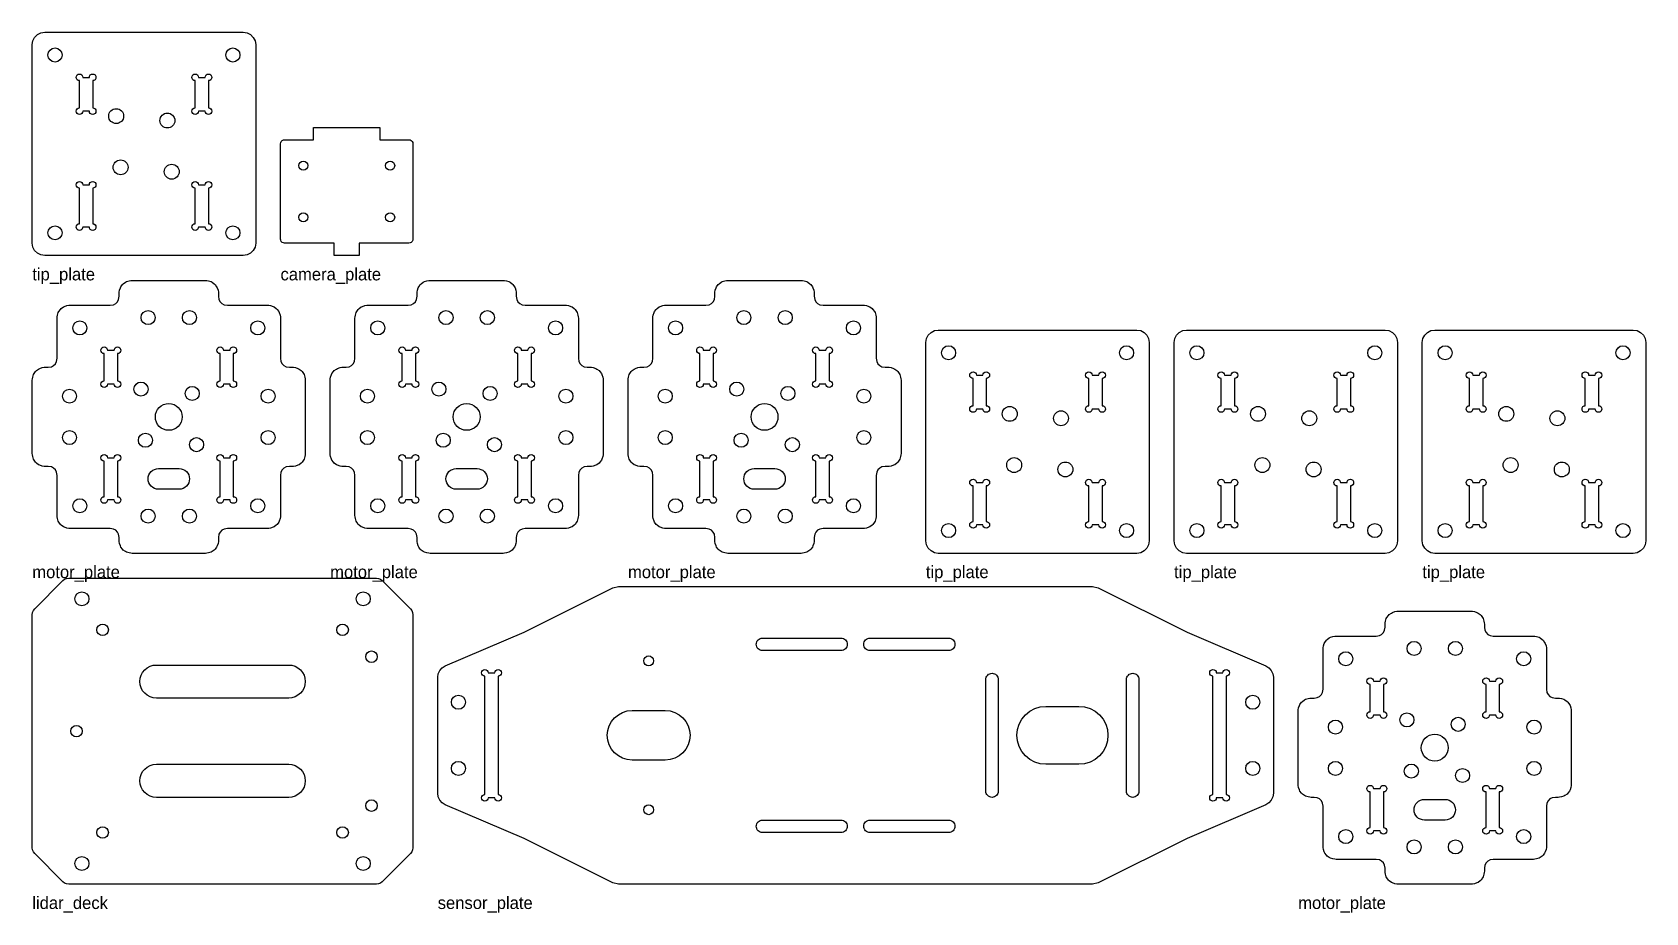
# Model space of a CAD drawing. Header units: millimetres. Extents: x 0 to 390, y -7 to 206.
import ezdxf

# ---------------------------------------------------------------- set-up
doc = ezdxf.new("R2010")
doc.units = ezdxf.units.MM
for name, color, linetype in [('CUT_INNER', 5, 'Continuous'), ('CUT_OUTER', 1, 'Continuous'), ('NOTES', 7, 'Continuous')]:
    doc.layers.add(name, color=color, linetype=linetype)

msp = doc.modelspace()

# ---------------------------------------------------------------- texts
at = {"layer": 'NOTES'}
for s, p in [('tip_plate', (0, 146)), ('camera_plate', (60, 146)), ('motor_plate', (0, 74)), ('motor_plate', (72, 74)), ('motor_plate', (144, 74)), ('tip_plate', (216, 74)), ('tip_plate', (276, 74)), ('tip_plate', (336, 74)), ('lidar_deck', (0, -6)), ('sensor_plate', (98, -6)), ('motor_plate', (306, -6))]:
    msp.add_text(s, height=3, dxfattribs=at).set_placement(p)

# ---------------------------------------------------------------- linework, layer by layer
at = {"layer": 'CUT_INNER'}
for points in [[(11.97, 186.33), (11.71, 186.16), (11.4, 186.1), (11.09, 186.16), (10.83, 186.33), (10.66, 186.59), (10.6, 186.9), (10.66, 187.21), (10.83, 187.47), (11.09, 187.64), (11.4, 187.7), (11.4, 194.3), (11.09, 194.36), (10.83, 194.53), (10.66, 194.79), (10.6, 195.1), (10.66, 195.41), (10.83, 195.67), (11.09, 195.84), (11.4, 195.9), (11.71, 195.84), (11.97, 195.67), (12.14, 195.41), (12.2, 195.1), (13.8, 195.1), (13.86, 195.41), (14.03, 195.67), (14.29, 195.84), (14.6, 195.9), (14.91, 195.84), (15.17, 195.67), (15.34, 195.41), (15.4, 195.1), (15.34, 194.79), (15.17, 194.53), (14.91, 194.36), (14.6, 194.3), (14.6, 187.7), (14.91, 187.64), (15.17, 187.47), (15.34, 187.21), (15.4, 186.9), (15.34, 186.59), (15.17, 186.33), (14.91, 186.16), (14.6, 186.1), (14.29, 186.16), (14.03, 186.33), (13.86, 186.59), (13.8, 186.9), (12.2, 186.9), (12.14, 186.59)], [(39.97, 186.33), (39.71, 186.16), (39.4, 186.1), (39.09, 186.16), (38.83, 186.33), (38.66, 186.59), (38.6, 186.9), (38.66, 187.21), (38.83, 187.47), (39.09, 187.64), (39.4, 187.7), (39.4, 194.3), (39.09, 194.36), (38.83, 194.53), (38.66, 194.79), (38.6, 195.1), (38.66, 195.41), (38.83, 195.67), (39.09, 195.84), (39.4, 195.9), (39.71, 195.84), (39.97, 195.67), (40.14, 195.41), (40.2, 195.1), (41.8, 195.1), (41.86, 195.41), (42.03, 195.67), (42.29, 195.84), (42.6, 195.9), (42.91, 195.84), (43.17, 195.67), (43.34, 195.41), (43.4, 195.1), (43.34, 194.79), (43.17, 194.53), (42.91, 194.36), (42.6, 194.3), (42.6, 187.7), (42.91, 187.64), (43.17, 187.47), (43.34, 187.21), (43.4, 186.9), (43.34, 186.59), (43.17, 186.33), (42.91, 186.16), (42.6, 186.1), (42.29, 186.16), (42.03, 186.33), (41.86, 186.59), (41.8, 186.9), (40.2, 186.9), (40.14, 186.59)], [(11.97, 158.33), (11.71, 158.16), (11.4, 158.1), (11.09, 158.16), (10.83, 158.33), (10.66, 158.59), (10.6, 158.9), (10.66, 159.21), (10.83, 159.47), (11.09, 159.64), (11.4, 159.7), (11.4, 168.3), (11.09, 168.36), (10.83, 168.53), (10.66, 168.79), (10.6, 169.1), (10.66, 169.41), (10.83, 169.67), (11.09, 169.84), (11.4, 169.9), (11.71, 169.84), (11.97, 169.67), (12.14, 169.41), (12.2, 169.1), (13.8, 169.1), (13.86, 169.41), (14.03, 169.67), (14.29, 169.84), (14.6, 169.9), (14.91, 169.84), (15.17, 169.67), (15.34, 169.41), (15.4, 169.1), (15.34, 168.79), (15.17, 168.53), (14.91, 168.36), (14.6, 168.3), (14.6, 159.7), (14.91, 159.64), (15.17, 159.47), (15.34, 159.21), (15.4, 158.9), (15.34, 158.59), (15.17, 158.33), (14.91, 158.16), (14.6, 158.1), (14.29, 158.16), (14.03, 158.33), (13.86, 158.59), (13.8, 158.9), (12.2, 158.9), (12.14, 158.59)], [(39.97, 158.33), (39.71, 158.16), (39.4, 158.1), (39.09, 158.16), (38.83, 158.33), (38.66, 158.59), (38.6, 158.9), (38.66, 159.21), (38.83, 159.47), (39.09, 159.64), (39.4, 159.7), (39.4, 168.3), (39.09, 168.36), (38.83, 168.53), (38.66, 168.79), (38.6, 169.1), (38.66, 169.41), (38.83, 169.67), (39.09, 169.84), (39.4, 169.9), (39.71, 169.84), (39.97, 169.67), (40.14, 169.41), (40.2, 169.1), (41.8, 169.1), (41.86, 169.41), (42.03, 169.67), (42.29, 169.84), (42.6, 169.9), (42.91, 169.84), (43.17, 169.67), (43.34, 169.41), (43.4, 169.1), (43.34, 168.79), (43.17, 168.53), (42.91, 168.36), (42.6, 168.3), (42.6, 159.7), (42.91, 159.64), (43.17, 159.47), (43.34, 159.21), (43.4, 158.9), (43.34, 158.59), (43.17, 158.33), (42.91, 158.16), (42.6, 158.1), (42.29, 158.16), (42.03, 158.33), (41.86, 158.59), (41.8, 158.9), (40.2, 158.9), (40.14, 158.59)], [(17.97, 120.33), (17.71, 120.16), (17.4, 120.1), (17.09, 120.16), (16.83, 120.33), (16.66, 120.59), (16.6, 120.9), (16.66, 121.21), (16.83, 121.47), (17.09, 121.64), (17.4, 121.7), (17.4, 128.3), (17.09, 128.36), (16.83, 128.53), (16.66, 128.79), (16.6, 129.1), (16.66, 129.41), (16.83, 129.67), (17.09, 129.84), (17.4, 129.9), (17.71, 129.84), (17.97, 129.67), (18.14, 129.41), (18.2, 129.1), (19.8, 129.1), (19.86, 129.41), (20.03, 129.67), (20.29, 129.84), (20.6, 129.9), (20.91, 129.84), (21.17, 129.67), (21.34, 129.41), (21.4, 129.1), (21.34, 128.79), (21.17, 128.53), (20.91, 128.36), (20.6, 128.3), (20.6, 121.7), (20.91, 121.64), (21.17, 121.47), (21.34, 121.21), (21.4, 120.9), (21.34, 120.59), (21.17, 120.33), (20.91, 120.16), (20.6, 120.1), (20.29, 120.16), (20.03, 120.33), (19.86, 120.59), (19.8, 120.9), (18.2, 120.9), (18.14, 120.59)], [(45.97, 120.33), (45.71, 120.16), (45.4, 120.1), (45.09, 120.16), (44.83, 120.33), (44.66, 120.59), (44.6, 120.9), (44.66, 121.21), (44.83, 121.47), (45.09, 121.64), (45.4, 121.7), (45.4, 128.3), (45.09, 128.36), (44.83, 128.53), (44.66, 128.79), (44.6, 129.1), (44.66, 129.41), (44.83, 129.67), (45.09, 129.84), (45.4, 129.9), (45.71, 129.84), (45.97, 129.67), (46.14, 129.41), (46.2, 129.1), (47.8, 129.1), (47.86, 129.41), (48.03, 129.67), (48.29, 129.84), (48.6, 129.9), (48.91, 129.84), (49.17, 129.67), (49.34, 129.41), (49.4, 129.1), (49.34, 128.79), (49.17, 128.53), (48.91, 128.36), (48.6, 128.3), (48.6, 121.7), (48.91, 121.64), (49.17, 121.47), (49.34, 121.21), (49.4, 120.9), (49.34, 120.59), (49.17, 120.33), (48.91, 120.16), (48.6, 120.1), (48.29, 120.16), (48.03, 120.33), (47.86, 120.59), (47.8, 120.9), (46.2, 120.9), (46.14, 120.59)], [(89.97, 120.33), (89.71, 120.16), (89.4, 120.1), (89.09, 120.16), (88.83, 120.33), (88.66, 120.59), (88.6, 120.9), (88.66, 121.21), (88.83, 121.47), (89.09, 121.64), (89.4, 121.7), (89.4, 128.3), (89.09, 128.36), (88.83, 128.53), (88.66, 128.79), (88.6, 129.1), (88.66, 129.41), (88.83, 129.67), (89.09, 129.84), (89.4, 129.9), (89.71, 129.84), (89.97, 129.67), (90.14, 129.41), (90.2, 129.1), (91.8, 129.1), (91.86, 129.41), (92.03, 129.67), (92.29, 129.84), (92.6, 129.9), (92.91, 129.84), (93.17, 129.67), (93.34, 129.41), (93.4, 129.1), (93.34, 128.79), (93.17, 128.53), (92.91, 128.36), (92.6, 128.3), (92.6, 121.7), (92.91, 121.64), (93.17, 121.47), (93.34, 121.21), (93.4, 120.9), (93.34, 120.59), (93.17, 120.33), (92.91, 120.16), (92.6, 120.1), (92.29, 120.16), (92.03, 120.33), (91.86, 120.59), (91.8, 120.9), (90.2, 120.9), (90.14, 120.59)], [(117.97, 120.33), (117.71, 120.16), (117.4, 120.1), (117.09, 120.16), (116.83, 120.33), (116.66, 120.59), (116.6, 120.9), (116.66, 121.21), (116.83, 121.47), (117.09, 121.64), (117.4, 121.7), (117.4, 128.3), (117.09, 128.36), (116.83, 128.53), (116.66, 128.79), (116.6, 129.1), (116.66, 129.41), (116.83, 129.67), (117.09, 129.84), (117.4, 129.9), (117.71, 129.84), (117.97, 129.67), (118.14, 129.41), (118.2, 129.1), (119.8, 129.1), (119.86, 129.41), (120.03, 129.67), (120.29, 129.84), (120.6, 129.9), (120.91, 129.84), (121.17, 129.67), (121.34, 129.41), (121.4, 129.1), (121.34, 128.79), (121.17, 128.53), (120.91, 128.36), (120.6, 128.3), (120.6, 121.7), (120.91, 121.64), (121.17, 121.47), (121.34, 121.21), (121.4, 120.9), (121.34, 120.59), (121.17, 120.33), (120.91, 120.16), (120.6, 120.1), (120.29, 120.16), (120.03, 120.33), (119.86, 120.59), (119.8, 120.9), (118.2, 120.9), (118.14, 120.59)], [(161.97, 120.33), (161.71, 120.16), (161.4, 120.1), (161.09, 120.16), (160.83, 120.33), (160.66, 120.59), (160.6, 120.9), (160.66, 121.21), (160.83, 121.47), (161.09, 121.64), (161.4, 121.7), (161.4, 128.3), (161.09, 128.36), (160.83, 128.53), (160.66, 128.79), (160.6, 129.1), (160.66, 129.41), (160.83, 129.67), (161.09, 129.84), (161.4, 129.9), (161.71, 129.84), (161.97, 129.67), (162.14, 129.41), (162.2, 129.1), (163.8, 129.1), (163.86, 129.41), (164.03, 129.67), (164.29, 129.84), (164.6, 129.9), (164.91, 129.84), (165.17, 129.67), (165.34, 129.41), (165.4, 129.1), (165.34, 128.79), (165.17, 128.53), (164.91, 128.36), (164.6, 128.3), (164.6, 121.7), (164.91, 121.64), (165.17, 121.47), (165.34, 121.21), (165.4, 120.9), (165.34, 120.59), (165.17, 120.33), (164.91, 120.16), (164.6, 120.1), (164.29, 120.16), (164.03, 120.33), (163.86, 120.59), (163.8, 120.9), (162.2, 120.9), (162.14, 120.59)], [(189.97, 120.33), (189.71, 120.16), (189.4, 120.1), (189.09, 120.16), (188.83, 120.33), (188.66, 120.59), (188.6, 120.9), (188.66, 121.21), (188.83, 121.47), (189.09, 121.64), (189.4, 121.7), (189.4, 128.3), (189.09, 128.36), (188.83, 128.53), (188.66, 128.79), (188.6, 129.1), (188.66, 129.41), (188.83, 129.67), (189.09, 129.84), (189.4, 129.9), (189.71, 129.84), (189.97, 129.67), (190.14, 129.41), (190.2, 129.1), (191.8, 129.1), (191.86, 129.41), (192.03, 129.67), (192.29, 129.84), (192.6, 129.9), (192.91, 129.84), (193.17, 129.67), (193.34, 129.41), (193.4, 129.1), (193.34, 128.79), (193.17, 128.53), (192.91, 128.36), (192.6, 128.3), (192.6, 121.7), (192.91, 121.64), (193.17, 121.47), (193.34, 121.21), (193.4, 120.9), (193.34, 120.59), (193.17, 120.33), (192.91, 120.16), (192.6, 120.1), (192.29, 120.16), (192.03, 120.33), (191.86, 120.59), (191.8, 120.9), (190.2, 120.9), (190.14, 120.59)], [(227.97, 114.33), (227.71, 114.16), (227.4, 114.1), (227.09, 114.16), (226.83, 114.33), (226.66, 114.59), (226.6, 114.9), (226.66, 115.21), (226.83, 115.47), (227.09, 115.64), (227.4, 115.7), (227.4, 122.3), (227.09, 122.36), (226.83, 122.53), (226.66, 122.79), (226.6, 123.1), (226.66, 123.41), (226.83, 123.67), (227.09, 123.84), (227.4, 123.9), (227.71, 123.84), (227.97, 123.67), (228.14, 123.41), (228.2, 123.1), (229.8, 123.1), (229.86, 123.41), (230.03, 123.67), (230.29, 123.84), (230.6, 123.9), (230.91, 123.84), (231.17, 123.67), (231.34, 123.41), (231.4, 123.1), (231.34, 122.79), (231.17, 122.53), (230.91, 122.36), (230.6, 122.3), (230.6, 115.7), (230.91, 115.64), (231.17, 115.47), (231.34, 115.21), (231.4, 114.9), (231.34, 114.59), (231.17, 114.33), (230.91, 114.16), (230.6, 114.1), (230.29, 114.16), (230.03, 114.33), (229.86, 114.59), (229.8, 114.9), (228.2, 114.9), (228.14, 114.59)], [(255.97, 114.33), (255.71, 114.16), (255.4, 114.1), (255.09, 114.16), (254.83, 114.33), (254.66, 114.59), (254.6, 114.9), (254.66, 115.21), (254.83, 115.47), (255.09, 115.64), (255.4, 115.7), (255.4, 122.3), (255.09, 122.36), (254.83, 122.53), (254.66, 122.79), (254.6, 123.1), (254.66, 123.41), (254.83, 123.67), (255.09, 123.84), (255.4, 123.9), (255.71, 123.84), (255.97, 123.67), (256.14, 123.41), (256.2, 123.1), (257.8, 123.1), (257.86, 123.41), (258.03, 123.67), (258.29, 123.84), (258.6, 123.9), (258.91, 123.84), (259.17, 123.67), (259.34, 123.41), (259.4, 123.1), (259.34, 122.79), (259.17, 122.53), (258.91, 122.36), (258.6, 122.3), (258.6, 115.7), (258.91, 115.64), (259.17, 115.47), (259.34, 115.21), (259.4, 114.9), (259.34, 114.59), (259.17, 114.33), (258.91, 114.16), (258.6, 114.1), (258.29, 114.16), (258.03, 114.33), (257.86, 114.59), (257.8, 114.9), (256.2, 114.9), (256.14, 114.59)], [(287.97, 114.33), (287.71, 114.16), (287.4, 114.1), (287.09, 114.16), (286.83, 114.33), (286.66, 114.59), (286.6, 114.9), (286.66, 115.21), (286.83, 115.47), (287.09, 115.64), (287.4, 115.7), (287.4, 122.3), (287.09, 122.36), (286.83, 122.53), (286.66, 122.79), (286.6, 123.1), (286.66, 123.41), (286.83, 123.67), (287.09, 123.84), (287.4, 123.9), (287.71, 123.84), (287.97, 123.67), (288.14, 123.41), (288.2, 123.1), (289.8, 123.1), (289.86, 123.41), (290.03, 123.67), (290.29, 123.84), (290.6, 123.9), (290.91, 123.84), (291.17, 123.67), (291.34, 123.41), (291.4, 123.1), (291.34, 122.79), (291.17, 122.53), (290.91, 122.36), (290.6, 122.3), (290.6, 115.7), (290.91, 115.64), (291.17, 115.47), (291.34, 115.21), (291.4, 114.9), (291.34, 114.59), (291.17, 114.33), (290.91, 114.16), (290.6, 114.1), (290.29, 114.16), (290.03, 114.33), (289.86, 114.59), (289.8, 114.9), (288.2, 114.9), (288.14, 114.59)], [(315.97, 114.33), (315.71, 114.16), (315.4, 114.1), (315.09, 114.16), (314.83, 114.33), (314.66, 114.59), (314.6, 114.9), (314.66, 115.21), (314.83, 115.47), (315.09, 115.64), (315.4, 115.7), (315.4, 122.3), (315.09, 122.36), (314.83, 122.53), (314.66, 122.79), (314.6, 123.1), (314.66, 123.41), (314.83, 123.67), (315.09, 123.84), (315.4, 123.9), (315.71, 123.84), (315.97, 123.67), (316.14, 123.41), (316.2, 123.1), (317.8, 123.1), (317.86, 123.41), (318.03, 123.67), (318.29, 123.84), (318.6, 123.9), (318.91, 123.84), (319.17, 123.67), (319.34, 123.41), (319.4, 123.1), (319.34, 122.79), (319.17, 122.53), (318.91, 122.36), (318.6, 122.3), (318.6, 115.7), (318.91, 115.64), (319.17, 115.47), (319.34, 115.21), (319.4, 114.9), (319.34, 114.59), (319.17, 114.33), (318.91, 114.16), (318.6, 114.1), (318.29, 114.16), (318.03, 114.33), (317.86, 114.59), (317.8, 114.9), (316.2, 114.9), (316.14, 114.59)], [(347.97, 114.33), (347.71, 114.16), (347.4, 114.1), (347.09, 114.16), (346.83, 114.33), (346.66, 114.59), (346.6, 114.9), (346.66, 115.21), (346.83, 115.47), (347.09, 115.64), (347.4, 115.7), (347.4, 122.3), (347.09, 122.36), (346.83, 122.53), (346.66, 122.79), (346.6, 123.1), (346.66, 123.41), (346.83, 123.67), (347.09, 123.84), (347.4, 123.9), (347.71, 123.84), (347.97, 123.67), (348.14, 123.41), (348.2, 123.1), (349.8, 123.1), (349.86, 123.41), (350.03, 123.67), (350.29, 123.84), (350.6, 123.9), (350.91, 123.84), (351.17, 123.67), (351.34, 123.41), (351.4, 123.1), (351.34, 122.79), (351.17, 122.53), (350.91, 122.36), (350.6, 122.3), (350.6, 115.7), (350.91, 115.64), (351.17, 115.47), (351.34, 115.21), (351.4, 114.9), (351.34, 114.59), (351.17, 114.33), (350.91, 114.16), (350.6, 114.1), (350.29, 114.16), (350.03, 114.33), (349.86, 114.59), (349.8, 114.9), (348.2, 114.9), (348.14, 114.59)], [(375.97, 114.33), (375.71, 114.16), (375.4, 114.1), (375.09, 114.16), (374.83, 114.33), (374.66, 114.59), (374.6, 114.9), (374.66, 115.21), (374.83, 115.47), (375.09, 115.64), (375.4, 115.7), (375.4, 122.3), (375.09, 122.36), (374.83, 122.53), (374.66, 122.79), (374.6, 123.1), (374.66, 123.41), (374.83, 123.67), (375.09, 123.84), (375.4, 123.9), (375.71, 123.84), (375.97, 123.67), (376.14, 123.41), (376.2, 123.1), (377.8, 123.1), (377.86, 123.41), (378.03, 123.67), (378.29, 123.84), (378.6, 123.9), (378.91, 123.84), (379.17, 123.67), (379.34, 123.41), (379.4, 123.1), (379.34, 122.79), (379.17, 122.53), (378.91, 122.36), (378.6, 122.3), (378.6, 115.7), (378.91, 115.64), (379.17, 115.47), (379.34, 115.21), (379.4, 114.9), (379.34, 114.59), (379.17, 114.33), (378.91, 114.16), (378.6, 114.1), (378.29, 114.16), (378.03, 114.33), (377.86, 114.59), (377.8, 114.9), (376.2, 114.9), (376.14, 114.59)], [(17.97, 92.33), (17.71, 92.16), (17.4, 92.1), (17.09, 92.16), (16.83, 92.33), (16.66, 92.59), (16.6, 92.9), (16.66, 93.21), (16.83, 93.47), (17.09, 93.64), (17.4, 93.7), (17.4, 102.3), (17.09, 102.36), (16.83, 102.53), (16.66, 102.79), (16.6, 103.1), (16.66, 103.41), (16.83, 103.67), (17.09, 103.84), (17.4, 103.9), (17.71, 103.84), (17.97, 103.67), (18.14, 103.41), (18.2, 103.1), (19.8, 103.1), (19.86, 103.41), (20.03, 103.67), (20.29, 103.84), (20.6, 103.9), (20.91, 103.84), (21.17, 103.67), (21.34, 103.41), (21.4, 103.1), (21.34, 102.79), (21.17, 102.53), (20.91, 102.36), (20.6, 102.3), (20.6, 93.7), (20.91, 93.64), (21.17, 93.47), (21.34, 93.21), (21.4, 92.9), (21.34, 92.59), (21.17, 92.33), (20.91, 92.16), (20.6, 92.1), (20.29, 92.16), (20.03, 92.33), (19.86, 92.59), (19.8, 92.9), (18.2, 92.9), (18.14, 92.59)], [(45.97, 92.33), (45.71, 92.16), (45.4, 92.1), (45.09, 92.16), (44.83, 92.33), (44.66, 92.59), (44.6, 92.9), (44.66, 93.21), (44.83, 93.47), (45.09, 93.64), (45.4, 93.7), (45.4, 102.3), (45.09, 102.36), (44.83, 102.53), (44.66, 102.79), (44.6, 103.1), (44.66, 103.41), (44.83, 103.67), (45.09, 103.84), (45.4, 103.9), (45.71, 103.84), (45.97, 103.67), (46.14, 103.41), (46.2, 103.1), (47.8, 103.1), (47.86, 103.41), (48.03, 103.67), (48.29, 103.84), (48.6, 103.9), (48.91, 103.84), (49.17, 103.67), (49.34, 103.41), (49.4, 103.1), (49.34, 102.79), (49.17, 102.53), (48.91, 102.36), (48.6, 102.3), (48.6, 93.7), (48.91, 93.64), (49.17, 93.47), (49.34, 93.21), (49.4, 92.9), (49.34, 92.59), (49.17, 92.33), (48.91, 92.16), (48.6, 92.1), (48.29, 92.16), (48.03, 92.33), (47.86, 92.59), (47.8, 92.9), (46.2, 92.9), (46.14, 92.59)], [(89.97, 92.33), (89.71, 92.16), (89.4, 92.1), (89.09, 92.16), (88.83, 92.33), (88.66, 92.59), (88.6, 92.9), (88.66, 93.21), (88.83, 93.47), (89.09, 93.64), (89.4, 93.7), (89.4, 102.3), (89.09, 102.36), (88.83, 102.53), (88.66, 102.79), (88.6, 103.1), (88.66, 103.41), (88.83, 103.67), (89.09, 103.84), (89.4, 103.9), (89.71, 103.84), (89.97, 103.67), (90.14, 103.41), (90.2, 103.1), (91.8, 103.1), (91.86, 103.41), (92.03, 103.67), (92.29, 103.84), (92.6, 103.9), (92.91, 103.84), (93.17, 103.67), (93.34, 103.41), (93.4, 103.1), (93.34, 102.79), (93.17, 102.53), (92.91, 102.36), (92.6, 102.3), (92.6, 93.7), (92.91, 93.64), (93.17, 93.47), (93.34, 93.21), (93.4, 92.9), (93.34, 92.59), (93.17, 92.33), (92.91, 92.16), (92.6, 92.1), (92.29, 92.16), (92.03, 92.33), (91.86, 92.59), (91.8, 92.9), (90.2, 92.9), (90.14, 92.59)], [(117.97, 92.33), (117.71, 92.16), (117.4, 92.1), (117.09, 92.16), (116.83, 92.33), (116.66, 92.59), (116.6, 92.9), (116.66, 93.21), (116.83, 93.47), (117.09, 93.64), (117.4, 93.7), (117.4, 102.3), (117.09, 102.36), (116.83, 102.53), (116.66, 102.79), (116.6, 103.1), (116.66, 103.41), (116.83, 103.67), (117.09, 103.84), (117.4, 103.9), (117.71, 103.84), (117.97, 103.67), (118.14, 103.41), (118.2, 103.1), (119.8, 103.1), (119.86, 103.41), (120.03, 103.67), (120.29, 103.84), (120.6, 103.9), (120.91, 103.84), (121.17, 103.67), (121.34, 103.41), (121.4, 103.1), (121.34, 102.79), (121.17, 102.53), (120.91, 102.36), (120.6, 102.3), (120.6, 93.7), (120.91, 93.64), (121.17, 93.47), (121.34, 93.21), (121.4, 92.9), (121.34, 92.59), (121.17, 92.33), (120.91, 92.16), (120.6, 92.1), (120.29, 92.16), (120.03, 92.33), (119.86, 92.59), (119.8, 92.9), (118.2, 92.9), (118.14, 92.59)], [(161.97, 92.33), (161.71, 92.16), (161.4, 92.1), (161.09, 92.16), (160.83, 92.33), (160.66, 92.59), (160.6, 92.9), (160.66, 93.21), (160.83, 93.47), (161.09, 93.64), (161.4, 93.7), (161.4, 102.3), (161.09, 102.36), (160.83, 102.53), (160.66, 102.79), (160.6, 103.1), (160.66, 103.41), (160.83, 103.67), (161.09, 103.84), (161.4, 103.9), (161.71, 103.84), (161.97, 103.67), (162.14, 103.41), (162.2, 103.1), (163.8, 103.1), (163.86, 103.41), (164.03, 103.67), (164.29, 103.84), (164.6, 103.9), (164.91, 103.84), (165.17, 103.67), (165.34, 103.41), (165.4, 103.1), (165.34, 102.79), (165.17, 102.53), (164.91, 102.36), (164.6, 102.3), (164.6, 93.7), (164.91, 93.64), (165.17, 93.47), (165.34, 93.21), (165.4, 92.9), (165.34, 92.59), (165.17, 92.33), (164.91, 92.16), (164.6, 92.1), (164.29, 92.16), (164.03, 92.33), (163.86, 92.59), (163.8, 92.9), (162.2, 92.9), (162.14, 92.59)], [(189.97, 92.33), (189.71, 92.16), (189.4, 92.1), (189.09, 92.16), (188.83, 92.33), (188.66, 92.59), (188.6, 92.9), (188.66, 93.21), (188.83, 93.47), (189.09, 93.64), (189.4, 93.7), (189.4, 102.3), (189.09, 102.36), (188.83, 102.53), (188.66, 102.79), (188.6, 103.1), (188.66, 103.41), (188.83, 103.67), (189.09, 103.84), (189.4, 103.9), (189.71, 103.84), (189.97, 103.67), (190.14, 103.41), (190.2, 103.1), (191.8, 103.1), (191.86, 103.41), (192.03, 103.67), (192.29, 103.84), (192.6, 103.9), (192.91, 103.84), (193.17, 103.67), (193.34, 103.41), (193.4, 103.1), (193.34, 102.79), (193.17, 102.53), (192.91, 102.36), (192.6, 102.3), (192.6, 93.7), (192.91, 93.64), (193.17, 93.47), (193.34, 93.21), (193.4, 92.9), (193.34, 92.59), (193.17, 92.33), (192.91, 92.16), (192.6, 92.1), (192.29, 92.16), (192.03, 92.33), (191.86, 92.59), (191.8, 92.9), (190.2, 92.9), (190.14, 92.59)], [(35.5, 100.5), (35.99, 100.45), (36.46, 100.31), (36.89, 100.08), (37.27, 99.77), (37.58, 99.39), (37.81, 98.96), (37.95, 98.49), (38, 98), (37.95, 97.51), (37.81, 97.04), (37.58, 96.61), (37.27, 96.23), (36.89, 95.92), (36.46, 95.69), (35.99, 95.55), (35.5, 95.5), (30.5, 95.5), (30.01, 95.55), (29.54, 95.69), (29.11, 95.92), (28.73, 96.23), (28.42, 96.61), (28.19, 97.04), (28.05, 97.51), (28, 98), (28.05, 98.49), (28.19, 98.96), (28.42, 99.39), (28.73, 99.77), (29.11, 100.08), (29.54, 100.31), (30.01, 100.45), (30.5, 100.5)], [(107.5, 100.5), (107.99, 100.45), (108.46, 100.31), (108.89, 100.08), (109.27, 99.77), (109.58, 99.39), (109.81, 98.96), (109.95, 98.49), (110, 98), (109.95, 97.51), (109.81, 97.04), (109.58, 96.61), (109.27, 96.23), (108.89, 95.92), (108.46, 95.69), (107.99, 95.55), (107.5, 95.5), (102.5, 95.5), (102.01, 95.55), (101.54, 95.69), (101.11, 95.92), (100.73, 96.23), (100.42, 96.61), (100.19, 97.04), (100.05, 97.51), (100, 98), (100.05, 98.49), (100.19, 98.96), (100.42, 99.39), (100.73, 99.77), (101.11, 100.08), (101.54, 100.31), (102.01, 100.45), (102.5, 100.5)], [(179.5, 100.5), (179.99, 100.45), (180.46, 100.31), (180.89, 100.08), (181.27, 99.77), (181.58, 99.39), (181.81, 98.96), (181.95, 98.49), (182, 98), (181.95, 97.51), (181.81, 97.04), (181.58, 96.61), (181.27, 96.23), (180.89, 95.92), (180.46, 95.69), (179.99, 95.55), (179.5, 95.5), (174.5, 95.5), (174.01, 95.55), (173.54, 95.69), (173.11, 95.92), (172.73, 96.23), (172.42, 96.61), (172.19, 97.04), (172.05, 97.51), (172, 98), (172.05, 98.49), (172.19, 98.96), (172.42, 99.39), (172.73, 99.77), (173.11, 100.08), (173.54, 100.31), (174.01, 100.45), (174.5, 100.5)], [(227.97, 86.33), (227.71, 86.16), (227.4, 86.1), (227.09, 86.16), (226.83, 86.33), (226.66, 86.59), (226.6, 86.9), (226.66, 87.21), (226.83, 87.47), (227.09, 87.64), (227.4, 87.7), (227.4, 96.3), (227.09, 96.36), (226.83, 96.53), (226.66, 96.79), (226.6, 97.1), (226.66, 97.41), (226.83, 97.67), (227.09, 97.84), (227.4, 97.9), (227.71, 97.84), (227.97, 97.67), (228.14, 97.41), (228.2, 97.1), (229.8, 97.1), (229.86, 97.41), (230.03, 97.67), (230.29, 97.84), (230.6, 97.9), (230.91, 97.84), (231.17, 97.67), (231.34, 97.41), (231.4, 97.1), (231.34, 96.79), (231.17, 96.53), (230.91, 96.36), (230.6, 96.3), (230.6, 87.7), (230.91, 87.64), (231.17, 87.47), (231.34, 87.21), (231.4, 86.9), (231.34, 86.59), (231.17, 86.33), (230.91, 86.16), (230.6, 86.1), (230.29, 86.16), (230.03, 86.33), (229.86, 86.59), (229.8, 86.9), (228.2, 86.9), (228.14, 86.59)], [(255.97, 86.33), (255.71, 86.16), (255.4, 86.1), (255.09, 86.16), (254.83, 86.33), (254.66, 86.59), (254.6, 86.9), (254.66, 87.21), (254.83, 87.47), (255.09, 87.64), (255.4, 87.7), (255.4, 96.3), (255.09, 96.36), (254.83, 96.53), (254.66, 96.79), (254.6, 97.1), (254.66, 97.41), (254.83, 97.67), (255.09, 97.84), (255.4, 97.9), (255.71, 97.84), (255.97, 97.67), (256.14, 97.41), (256.2, 97.1), (257.8, 97.1), (257.86, 97.41), (258.03, 97.67), (258.29, 97.84), (258.6, 97.9), (258.91, 97.84), (259.17, 97.67), (259.34, 97.41), (259.4, 97.1), (259.34, 96.79), (259.17, 96.53), (258.91, 96.36), (258.6, 96.3), (258.6, 87.7), (258.91, 87.64), (259.17, 87.47), (259.34, 87.21), (259.4, 86.9), (259.34, 86.59), (259.17, 86.33), (258.91, 86.16), (258.6, 86.1), (258.29, 86.16), (258.03, 86.33), (257.86, 86.59), (257.8, 86.9), (256.2, 86.9), (256.14, 86.59)], [(287.97, 86.33), (287.71, 86.16), (287.4, 86.1), (287.09, 86.16), (286.83, 86.33), (286.66, 86.59), (286.6, 86.9), (286.66, 87.21), (286.83, 87.47), (287.09, 87.64), (287.4, 87.7), (287.4, 96.3), (287.09, 96.36), (286.83, 96.53), (286.66, 96.79), (286.6, 97.1), (286.66, 97.41), (286.83, 97.67), (287.09, 97.84), (287.4, 97.9), (287.71, 97.84), (287.97, 97.67), (288.14, 97.41), (288.2, 97.1), (289.8, 97.1), (289.86, 97.41), (290.03, 97.67), (290.29, 97.84), (290.6, 97.9), (290.91, 97.84), (291.17, 97.67), (291.34, 97.41), (291.4, 97.1), (291.34, 96.79), (291.17, 96.53), (290.91, 96.36), (290.6, 96.3), (290.6, 87.7), (290.91, 87.64), (291.17, 87.47), (291.34, 87.21), (291.4, 86.9), (291.34, 86.59), (291.17, 86.33), (290.91, 86.16), (290.6, 86.1), (290.29, 86.16), (290.03, 86.33), (289.86, 86.59), (289.8, 86.9), (288.2, 86.9), (288.14, 86.59)], [(315.97, 86.33), (315.71, 86.16), (315.4, 86.1), (315.09, 86.16), (314.83, 86.33), (314.66, 86.59), (314.6, 86.9), (314.66, 87.21), (314.83, 87.47), (315.09, 87.64), (315.4, 87.7), (315.4, 96.3), (315.09, 96.36), (314.83, 96.53), (314.66, 96.79), (314.6, 97.1), (314.66, 97.41), (314.83, 97.67), (315.09, 97.84), (315.4, 97.9), (315.71, 97.84), (315.97, 97.67), (316.14, 97.41), (316.2, 97.1), (317.8, 97.1), (317.86, 97.41), (318.03, 97.67), (318.29, 97.84), (318.6, 97.9), (318.91, 97.84), (319.17, 97.67), (319.34, 97.41), (319.4, 97.1), (319.34, 96.79), (319.17, 96.53), (318.91, 96.36), (318.6, 96.3), (318.6, 87.7), (318.91, 87.64), (319.17, 87.47), (319.34, 87.21), (319.4, 86.9), (319.34, 86.59), (319.17, 86.33), (318.91, 86.16), (318.6, 86.1), (318.29, 86.16), (318.03, 86.33), (317.86, 86.59), (317.8, 86.9), (316.2, 86.9), (316.14, 86.59)], [(347.97, 86.33), (347.71, 86.16), (347.4, 86.1), (347.09, 86.16), (346.83, 86.33), (346.66, 86.59), (346.6, 86.9), (346.66, 87.21), (346.83, 87.47), (347.09, 87.64), (347.4, 87.7), (347.4, 96.3), (347.09, 96.36), (346.83, 96.53), (346.66, 96.79), (346.6, 97.1), (346.66, 97.41), (346.83, 97.67), (347.09, 97.84), (347.4, 97.9), (347.71, 97.84), (347.97, 97.67), (348.14, 97.41), (348.2, 97.1), (349.8, 97.1), (349.86, 97.41), (350.03, 97.67), (350.29, 97.84), (350.6, 97.9), (350.91, 97.84), (351.17, 97.67), (351.34, 97.41), (351.4, 97.1), (351.34, 96.79), (351.17, 96.53), (350.91, 96.36), (350.6, 96.3), (350.6, 87.7), (350.91, 87.64), (351.17, 87.47), (351.34, 87.21), (351.4, 86.9), (351.34, 86.59), (351.17, 86.33), (350.91, 86.16), (350.6, 86.1), (350.29, 86.16), (350.03, 86.33), (349.86, 86.59), (349.8, 86.9), (348.2, 86.9), (348.14, 86.59)], [(375.97, 86.33), (375.71, 86.16), (375.4, 86.1), (375.09, 86.16), (374.83, 86.33), (374.66, 86.59), (374.6, 86.9), (374.66, 87.21), (374.83, 87.47), (375.09, 87.64), (375.4, 87.7), (375.4, 96.3), (375.09, 96.36), (374.83, 96.53), (374.66, 96.79), (374.6, 97.1), (374.66, 97.41), (374.83, 97.67), (375.09, 97.84), (375.4, 97.9), (375.71, 97.84), (375.97, 97.67), (376.14, 97.41), (376.2, 97.1), (377.8, 97.1), (377.86, 97.41), (378.03, 97.67), (378.29, 97.84), (378.6, 97.9), (378.91, 97.84), (379.17, 97.67), (379.34, 97.41), (379.4, 97.1), (379.34, 96.79), (379.17, 96.53), (378.91, 96.36), (378.6, 96.3), (378.6, 87.7), (378.91, 87.64), (379.17, 87.47), (379.34, 87.21), (379.4, 86.9), (379.34, 86.59), (379.17, 86.33), (378.91, 86.16), (378.6, 86.1), (378.29, 86.16), (378.03, 86.33), (377.86, 86.59), (377.8, 86.9), (376.2, 86.9), (376.14, 86.59)], [(195.5, 59.5), (195.79, 59.47), (196.07, 59.39), (196.33, 59.25), (196.56, 59.06), (196.75, 58.83), (196.89, 58.57), (196.97, 58.29), (197, 58), (196.97, 57.71), (196.89, 57.43), (196.75, 57.17), (196.56, 56.94), (196.33, 56.75), (196.07, 56.61), (195.79, 56.53), (195.5, 56.5), (176.5, 56.5), (176.21, 56.53), (175.93, 56.61), (175.67, 56.75), (175.44, 56.94), (175.25, 57.17), (175.11, 57.43), (175.03, 57.71), (175, 58), (175.03, 58.29), (175.11, 58.57), (175.25, 58.83), (175.44, 59.06), (175.67, 59.25), (175.93, 59.39), (176.21, 59.47), (176.5, 59.5)], [(221.5, 59.5), (221.79, 59.47), (222.07, 59.39), (222.33, 59.25), (222.56, 59.06), (222.75, 58.83), (222.89, 58.57), (222.97, 58.29), (223, 58), (222.97, 57.71), (222.89, 57.43), (222.75, 57.17), (222.56, 56.94), (222.33, 56.75), (222.07, 56.61), (221.79, 56.53), (221.5, 56.5), (202.5, 56.5), (202.21, 56.53), (201.93, 56.61), (201.67, 56.75), (201.44, 56.94), (201.25, 57.17), (201.11, 57.43), (201.03, 57.71), (201, 58), (201.03, 58.29), (201.11, 58.57), (201.25, 58.83), (201.44, 59.06), (201.67, 59.25), (201.93, 59.39), (202.21, 59.47), (202.5, 59.5)], [(62, 53), (62.78, 52.92), (63.53, 52.7), (64.22, 52.33), (64.83, 51.83), (65.33, 51.22), (65.7, 50.53), (65.92, 49.78), (66, 49), (65.92, 48.22), (65.7, 47.47), (65.33, 46.78), (64.83, 46.17), (64.22, 45.67), (63.53, 45.3), (62.78, 45.08), (62, 45), (30, 45), (29.22, 45.08), (28.47, 45.3), (27.78, 45.67), (27.17, 46.17), (26.67, 46.78), (26.3, 47.47), (26.08, 48.22), (26, 49), (26.08, 49.78), (26.3, 50.53), (26.67, 51.22), (27.17, 51.83), (27.78, 52.33), (28.47, 52.7), (29.22, 52.92), (30, 53)], [(109.97, 20.33), (109.71, 20.16), (109.4, 20.1), (109.09, 20.16), (108.83, 20.33), (108.66, 20.59), (108.6, 20.9), (108.66, 21.21), (108.83, 21.47), (109.09, 21.64), (109.4, 21.7), (109.4, 50.3), (109.09, 50.36), (108.83, 50.53), (108.66, 50.79), (108.6, 51.1), (108.66, 51.41), (108.83, 51.67), (109.09, 51.84), (109.4, 51.9), (109.71, 51.84), (109.97, 51.67), (110.14, 51.41), (110.2, 51.1), (111.8, 51.1), (111.86, 51.41), (112.03, 51.67), (112.29, 51.84), (112.6, 51.9), (112.91, 51.84), (113.17, 51.67), (113.34, 51.41), (113.4, 51.1), (113.34, 50.79), (113.17, 50.53), (112.91, 50.36), (112.6, 50.3), (112.6, 21.7), (112.91, 21.64), (113.17, 21.47), (113.34, 21.21), (113.4, 20.9), (113.34, 20.59), (113.17, 20.33), (112.91, 20.16), (112.6, 20.1), (112.29, 20.16), (112.03, 20.33), (111.86, 20.59), (111.8, 20.9), (110.2, 20.9), (110.14, 20.59)], [(230.5, 49.5), (230.53, 49.79), (230.61, 50.07), (230.75, 50.33), (230.94, 50.56), (231.17, 50.75), (231.43, 50.89), (231.71, 50.97), (232, 51), (232.29, 50.97), (232.57, 50.89), (232.83, 50.75), (233.06, 50.56), (233.25, 50.33), (233.39, 50.07), (233.47, 49.79), (233.5, 49.5), (233.5, 22.5), (233.47, 22.21), (233.39, 21.93), (233.25, 21.67), (233.06, 21.44), (232.83, 21.25), (232.57, 21.11), (232.29, 21.03), (232, 21), (231.71, 21.03), (231.43, 21.11), (231.17, 21.25), (230.94, 21.44), (230.75, 21.67), (230.61, 21.93), (230.53, 22.21), (230.5, 22.5)], [(264.5, 49.5), (264.53, 49.79), (264.61, 50.07), (264.75, 50.33), (264.94, 50.56), (265.17, 50.75), (265.43, 50.89), (265.71, 50.97), (266, 51), (266.29, 50.97), (266.57, 50.89), (266.83, 50.75), (267.06, 50.56), (267.25, 50.33), (267.39, 50.07), (267.47, 49.79), (267.5, 49.5), (267.5, 22.5), (267.47, 22.21), (267.39, 21.93), (267.25, 21.67), (267.06, 21.44), (266.83, 21.25), (266.57, 21.11), (266.29, 21.03), (266, 21), (265.71, 21.03), (265.43, 21.11), (265.17, 21.25), (264.94, 21.44), (264.75, 21.67), (264.61, 21.93), (264.53, 22.21), (264.5, 22.5)], [(285.97, 20.33), (285.71, 20.16), (285.4, 20.1), (285.09, 20.16), (284.83, 20.33), (284.66, 20.59), (284.6, 20.9), (284.66, 21.21), (284.83, 21.47), (285.09, 21.64), (285.4, 21.7), (285.4, 50.3), (285.09, 50.36), (284.83, 50.53), (284.66, 50.79), (284.6, 51.1), (284.66, 51.41), (284.83, 51.67), (285.09, 51.84), (285.4, 51.9), (285.71, 51.84), (285.97, 51.67), (286.14, 51.41), (286.2, 51.1), (287.8, 51.1), (287.86, 51.41), (288.03, 51.67), (288.29, 51.84), (288.6, 51.9), (288.91, 51.84), (289.17, 51.67), (289.34, 51.41), (289.4, 51.1), (289.34, 50.79), (289.17, 50.53), (288.91, 50.36), (288.6, 50.3), (288.6, 21.7), (288.91, 21.64), (289.17, 21.47), (289.34, 21.21), (289.4, 20.9), (289.34, 20.59), (289.17, 20.33), (288.91, 20.16), (288.6, 20.1), (288.29, 20.16), (288.03, 20.33), (287.86, 20.59), (287.8, 20.9), (286.2, 20.9), (286.14, 20.59)], [(323.97, 40.33), (323.71, 40.16), (323.4, 40.1), (323.09, 40.16), (322.83, 40.33), (322.66, 40.59), (322.6, 40.9), (322.66, 41.21), (322.83, 41.47), (323.09, 41.64), (323.4, 41.7), (323.4, 48.3), (323.09, 48.36), (322.83, 48.53), (322.66, 48.79), (322.6, 49.1), (322.66, 49.41), (322.83, 49.67), (323.09, 49.84), (323.4, 49.9), (323.71, 49.84), (323.97, 49.67), (324.14, 49.41), (324.2, 49.1), (325.8, 49.1), (325.86, 49.41), (326.03, 49.67), (326.29, 49.84), (326.6, 49.9), (326.91, 49.84), (327.17, 49.67), (327.34, 49.41), (327.4, 49.1), (327.34, 48.79), (327.17, 48.53), (326.91, 48.36), (326.6, 48.3), (326.6, 41.7), (326.91, 41.64), (327.17, 41.47), (327.34, 41.21), (327.4, 40.9), (327.34, 40.59), (327.17, 40.33), (326.91, 40.16), (326.6, 40.1), (326.29, 40.16), (326.03, 40.33), (325.86, 40.59), (325.8, 40.9), (324.2, 40.9), (324.14, 40.59)], [(351.97, 40.33), (351.71, 40.16), (351.4, 40.1), (351.09, 40.16), (350.83, 40.33), (350.66, 40.59), (350.6, 40.9), (350.66, 41.21), (350.83, 41.47), (351.09, 41.64), (351.4, 41.7), (351.4, 48.3), (351.09, 48.36), (350.83, 48.53), (350.66, 48.79), (350.6, 49.1), (350.66, 49.41), (350.83, 49.67), (351.09, 49.84), (351.4, 49.9), (351.71, 49.84), (351.97, 49.67), (352.14, 49.41), (352.2, 49.1), (353.8, 49.1), (353.86, 49.41), (354.03, 49.67), (354.29, 49.84), (354.6, 49.9), (354.91, 49.84), (355.17, 49.67), (355.34, 49.41), (355.4, 49.1), (355.34, 48.79), (355.17, 48.53), (354.91, 48.36), (354.6, 48.3), (354.6, 41.7), (354.91, 41.64), (355.17, 41.47), (355.34, 41.21), (355.4, 40.9), (355.34, 40.59), (355.17, 40.33), (354.91, 40.16), (354.6, 40.1), (354.29, 40.16), (354.03, 40.33), (353.86, 40.59), (353.8, 40.9), (352.2, 40.9), (352.14, 40.59)], [(253, 43), (254.37, 42.87), (255.68, 42.47), (256.89, 41.82), (257.95, 40.95), (258.82, 39.89), (259.47, 38.68), (259.87, 37.37), (260, 36), (259.87, 34.63), (259.47, 33.32), (258.82, 32.11), (257.95, 31.05), (256.89, 30.18), (255.68, 29.53), (254.37, 29.13), (253, 29), (245, 29), (243.63, 29.13), (242.32, 29.53), (241.11, 30.18), (240.05, 31.05), (239.18, 32.11), (238.53, 33.32), (238.13, 34.63), (238, 36), (238.13, 37.37), (238.53, 38.68), (239.18, 39.89), (240.05, 40.95), (241.11, 41.82), (242.32, 42.47), (243.63, 42.87), (245, 43)], [(153, 42), (154.17, 41.88), (155.3, 41.54), (156.33, 40.99), (157.24, 40.24), (157.99, 39.33), (158.54, 38.3), (158.88, 37.17), (159, 36), (158.88, 34.83), (158.54, 33.7), (157.99, 32.67), (157.24, 31.76), (156.33, 31.01), (155.3, 30.46), (154.17, 30.12), (153, 30), (145, 30), (143.83, 30.12), (142.7, 30.46), (141.67, 31.01), (140.76, 31.76), (140.01, 32.67), (139.46, 33.7), (139.12, 34.83), (139, 36), (139.12, 37.17), (139.46, 38.3), (140.01, 39.33), (140.76, 40.24), (141.67, 40.99), (142.7, 41.54), (143.83, 41.88), (145, 42)], [(62, 29), (62.78, 28.92), (63.53, 28.7), (64.22, 28.33), (64.83, 27.83), (65.33, 27.22), (65.7, 26.53), (65.92, 25.78), (66, 25), (65.92, 24.22), (65.7, 23.47), (65.33, 22.78), (64.83, 22.17), (64.22, 21.67), (63.53, 21.3), (62.78, 21.08), (62, 21), (30, 21), (29.22, 21.08), (28.47, 21.3), (27.78, 21.67), (27.17, 22.17), (26.67, 22.78), (26.3, 23.47), (26.08, 24.22), (26, 25), (26.08, 25.78), (26.3, 26.53), (26.67, 27.22), (27.17, 27.83), (27.78, 28.33), (28.47, 28.7), (29.22, 28.92), (30, 29)], [(323.97, 12.33), (323.71, 12.16), (323.4, 12.1), (323.09, 12.16), (322.83, 12.33), (322.66, 12.59), (322.6, 12.9), (322.66, 13.21), (322.83, 13.47), (323.09, 13.64), (323.4, 13.7), (323.4, 22.3), (323.09, 22.36), (322.83, 22.53), (322.66, 22.79), (322.6, 23.1), (322.66, 23.41), (322.83, 23.67), (323.09, 23.84), (323.4, 23.9), (323.71, 23.84), (323.97, 23.67), (324.14, 23.41), (324.2, 23.1), (325.8, 23.1), (325.86, 23.41), (326.03, 23.67), (326.29, 23.84), (326.6, 23.9), (326.91, 23.84), (327.17, 23.67), (327.34, 23.41), (327.4, 23.1), (327.34, 22.79), (327.17, 22.53), (326.91, 22.36), (326.6, 22.3), (326.6, 13.7), (326.91, 13.64), (327.17, 13.47), (327.34, 13.21), (327.4, 12.9), (327.34, 12.59), (327.17, 12.33), (326.91, 12.16), (326.6, 12.1), (326.29, 12.16), (326.03, 12.33), (325.86, 12.59), (325.8, 12.9), (324.2, 12.9), (324.14, 12.59)], [(351.97, 12.33), (351.71, 12.16), (351.4, 12.1), (351.09, 12.16), (350.83, 12.33), (350.66, 12.59), (350.6, 12.9), (350.66, 13.21), (350.83, 13.47), (351.09, 13.64), (351.4, 13.7), (351.4, 22.3), (351.09, 22.36), (350.83, 22.53), (350.66, 22.79), (350.6, 23.1), (350.66, 23.41), (350.83, 23.67), (351.09, 23.84), (351.4, 23.9), (351.71, 23.84), (351.97, 23.67), (352.14, 23.41), (352.2, 23.1), (353.8, 23.1), (353.86, 23.41), (354.03, 23.67), (354.29, 23.84), (354.6, 23.9), (354.91, 23.84), (355.17, 23.67), (355.34, 23.41), (355.4, 23.1), (355.34, 22.79), (355.17, 22.53), (354.91, 22.36), (354.6, 22.3), (354.6, 13.7), (354.91, 13.64), (355.17, 13.47), (355.34, 13.21), (355.4, 12.9), (355.34, 12.59), (355.17, 12.33), (354.91, 12.16), (354.6, 12.1), (354.29, 12.16), (354.03, 12.33), (353.86, 12.59), (353.8, 12.9), (352.2, 12.9), (352.14, 12.59)], [(341.5, 20.5), (341.99, 20.45), (342.46, 20.31), (342.89, 20.08), (343.27, 19.77), (343.58, 19.39), (343.81, 18.96), (343.95, 18.49), (344, 18), (343.95, 17.51), (343.81, 17.04), (343.58, 16.61), (343.27, 16.23), (342.89, 15.92), (342.46, 15.69), (341.99, 15.55), (341.5, 15.5), (336.5, 15.5), (336.01, 15.55), (335.54, 15.69), (335.11, 15.92), (334.73, 16.23), (334.42, 16.61), (334.19, 17.04), (334.05, 17.51), (334, 18), (334.05, 18.49), (334.19, 18.96), (334.42, 19.39), (334.73, 19.77), (335.11, 20.08), (335.54, 20.31), (336.01, 20.45), (336.5, 20.5)], [(195.5, 15.5), (195.79, 15.47), (196.07, 15.39), (196.33, 15.25), (196.56, 15.06), (196.75, 14.83), (196.89, 14.57), (196.97, 14.29), (197, 14), (196.97, 13.71), (196.89, 13.43), (196.75, 13.17), (196.56, 12.94), (196.33, 12.75), (196.07, 12.61), (195.79, 12.53), (195.5, 12.5), (176.5, 12.5), (176.21, 12.53), (175.93, 12.61), (175.67, 12.75), (175.44, 12.94), (175.25, 13.17), (175.11, 13.43), (175.03, 13.71), (175, 14), (175.03, 14.29), (175.11, 14.57), (175.25, 14.83), (175.44, 15.06), (175.67, 15.25), (175.93, 15.39), (176.21, 15.47), (176.5, 15.5)], [(221.5, 15.5), (221.79, 15.47), (222.07, 15.39), (222.33, 15.25), (222.56, 15.06), (222.75, 14.83), (222.89, 14.57), (222.97, 14.29), (223, 14), (222.97, 13.71), (222.89, 13.43), (222.75, 13.17), (222.56, 12.94), (222.33, 12.75), (222.07, 12.61), (221.79, 12.53), (221.5, 12.5), (202.5, 12.5), (202.21, 12.53), (201.93, 12.61), (201.67, 12.75), (201.44, 12.94), (201.25, 13.17), (201.11, 13.43), (201.03, 13.71), (201, 14), (201.03, 14.29), (201.11, 14.57), (201.25, 14.83), (201.44, 15.06), (201.67, 15.25), (201.93, 15.39), (202.21, 15.47), (202.5, 15.5)]]:
    msp.add_lwpolyline(points, close=True, dxfattribs=at)
for centre, radius in [((5.5, 200.5), 1.7), ((48.5, 200.5), 1.7), ((20.28, 185.72), 1.8), ((32.66, 184.66), 1.8), ((21.34, 173.34), 1.8), ((33.72, 172.28), 1.8), ((65.5, 173.75), 1.1), ((86.5, 173.75), 1.1), ((65.5, 161.25), 1.1), ((86.5, 161.25), 1.1), ((5.5, 157.5), 1.7), ((48.5, 157.5), 1.7), ((28, 137), 1.7), ((38, 137), 1.7), ((100, 137), 1.7), ((110, 137), 1.7), ((172, 137), 1.7), ((182, 137), 1.7), ((11.5, 134.5), 1.7), ((54.5, 134.5), 1.7), ((83.5, 134.5), 1.7), ((126.5, 134.5), 1.7), ((155.5, 134.5), 1.7), ((198.5, 134.5), 1.7), ((221.5, 128.5), 1.7), ((264.5, 128.5), 1.7), ((281.5, 128.5), 1.7), ((324.5, 128.5), 1.7), ((341.5, 128.5), 1.7), ((384.5, 128.5), 1.7), ((26.28, 119.72), 1.7), ((98.28, 119.72), 1.7), ((170.28, 119.72), 1.7), ((9, 118), 1.7), ((38.66, 118.66), 1.7), ((57, 118), 1.7), ((81, 118), 1.7), ((110.66, 118.66), 1.7), ((129, 118), 1.7), ((153, 118), 1.7), ((182.66, 118.66), 1.7), ((201, 118), 1.7), ((33, 113), 3.25), ((105, 113), 3.25), ((177, 113), 3.25), ((236.28, 113.72), 1.8), ((248.66, 112.66), 1.8), ((296.28, 113.72), 1.8), ((308.66, 112.66), 1.8), ((356.28, 113.72), 1.8), ((368.66, 112.66), 1.8), ((9, 108), 1.7), ((57, 108), 1.7), ((81, 108), 1.7), ((129, 108), 1.7), ((153, 108), 1.7), ((201, 108), 1.7), ((27.34, 107.34), 1.7), ((39.72, 106.28), 1.7), ((99.34, 107.34), 1.7), ((111.72, 106.28), 1.7), ((171.34, 107.34), 1.7), ((183.72, 106.28), 1.7), ((237.34, 101.34), 1.8), ((249.72, 100.28), 1.8), ((297.34, 101.34), 1.8), ((309.72, 100.28), 1.8), ((357.34, 101.34), 1.8), ((369.72, 100.28), 1.8), ((11.5, 91.5), 1.7), ((28, 89), 1.7), ((38, 89), 1.7), ((54.5, 91.5), 1.7), ((83.5, 91.5), 1.7), ((100, 89), 1.7), ((110, 89), 1.7), ((126.5, 91.5), 1.7), ((155.5, 91.5), 1.7), ((172, 89), 1.7), ((182, 89), 1.7), ((198.5, 91.5), 1.7), ((221.5, 85.5), 1.7), ((264.5, 85.5), 1.7), ((281.5, 85.5), 1.7), ((324.5, 85.5), 1.7), ((341.5, 85.5), 1.7), ((384.5, 85.5), 1.7), ((12, 69), 1.7), ((80, 69), 1.7), ((17, 61.5), 1.4), ((75, 61.5), 1.4), ((334, 57), 1.7), ((344, 57), 1.7), ((82, 55), 1.4), ((149, 54), 1.2), ((317.5, 54.5), 1.7), ((360.5, 54.5), 1.7), ((103, 44), 1.7), ((295, 44), 1.7), ((315, 38), 1.7), ((332.28, 39.72), 1.7), ((344.66, 38.66), 1.7), ((363, 38), 1.7), ((10.7, 37), 1.4), ((339, 33), 3.25), ((103, 28), 1.7), ((295, 28), 1.7), ((315, 28), 1.7), ((333.34, 27.34), 1.7), ((345.72, 26.28), 1.7), ((363, 28), 1.7), ((82, 19), 1.4), ((149, 18), 1.2), ((17, 12.5), 1.4), ((75, 12.5), 1.4), ((317.5, 11.5), 1.7), ((360.5, 11.5), 1.7), ((334, 9), 1.7), ((344, 9), 1.7), ((12, 5), 1.7), ((80, 5), 1.7)]:
    msp.add_circle(centre, radius, dxfattribs=at)
at = {"layer": 'CUT_OUTER'}
for points in [[(3, 152), (2.07, 152.15), (1.24, 152.57), (0.57, 153.24), (0.15, 154.07), (0, 155), (0, 203), (0.15, 203.93), (0.57, 204.76), (1.24, 205.43), (2.07, 205.85), (3, 206), (51, 206), (51.93, 205.85), (52.76, 205.43), (53.43, 204.76), (53.85, 203.93), (54, 203), (54, 155), (53.85, 154.07), (53.43, 153.24), (52.76, 152.57), (51.93, 152.15), (51, 152)], [(79, 152), (73, 152), (73, 155), (61, 155), (60.69, 155.05), (60.41, 155.19), (60.19, 155.41), (60.05, 155.69), (60, 156), (60, 179), (60.05, 179.31), (60.19, 179.59), (60.41, 179.81), (60.69, 179.95), (61, 180), (68, 180), (68, 183), (84, 183), (84, 180), (91, 180), (91.31, 179.95), (91.59, 179.81), (91.81, 179.59), (91.95, 179.31), (92, 179), (92, 156), (91.95, 155.69), (91.81, 155.41), (91.59, 155.19), (91.31, 155.05), (91, 155), (79, 155)], [(0.02, 103.84), (0, 104.16), (0, 121.84), (0.02, 122.16), (0.1, 122.61), (0.29, 123.21), (0.43, 123.48), (0.8, 123.99), (1.01, 124.2), (1.52, 124.57), (1.79, 124.71), (2.39, 124.9), (2.84, 124.98), (3.16, 125), (3.84, 125), (4.61, 125.12), (5.16, 125.4), (5.6, 125.84), (5.88, 126.39), (6, 127.16), (6, 136.84), (6.02, 137.16), (6.1, 137.61), (6.29, 138.21), (6.43, 138.48), (6.8, 138.99), (7.01, 139.2), (7.52, 139.57), (7.79, 139.71), (8.39, 139.9), (8.84, 139.98), (9.16, 140), (18.84, 140), (19.61, 140.12), (20.16, 140.4), (20.6, 140.84), (20.88, 141.39), (21, 142.16), (21, 142.84), (21.02, 143.16), (21.1, 143.61), (21.29, 144.21), (21.43, 144.48), (21.8, 144.99), (22.01, 145.2), (22.52, 145.57), (22.79, 145.71), (23.39, 145.9), (23.84, 145.98), (24.16, 146), (41.84, 146), (42.16, 145.98), (42.61, 145.9), (43.21, 145.71), (43.48, 145.57), (43.99, 145.2), (44.2, 144.99), (44.57, 144.48), (44.71, 144.21), (44.9, 143.61), (44.98, 143.16), (45, 142.84), (45, 142.16), (45.12, 141.39), (45.4, 140.84), (45.84, 140.4), (46.39, 140.12), (47.16, 140), (56.84, 140), (57.16, 139.98), (57.61, 139.9), (58.21, 139.71), (58.48, 139.57), (58.99, 139.2), (59.2, 138.99), (59.57, 138.48), (59.71, 138.21), (59.9, 137.61), (59.98, 137.16), (60, 136.84), (60, 127.16), (60.12, 126.39), (60.4, 125.84), (60.84, 125.4), (61.39, 125.12), (62.16, 125), (62.84, 125), (63.16, 124.98), (63.61, 124.9), (64.21, 124.71), (64.48, 124.57), (64.99, 124.2), (65.2, 123.99), (65.57, 123.48), (65.71, 123.21), (65.9, 122.61), (65.98, 122.16), (66, 121.84), (66, 104.16), (65.98, 103.84), (65.9, 103.39), (65.71, 102.79), (65.57, 102.52), (65.2, 102.01), (64.99, 101.8), (64.48, 101.43), (64.21, 101.29), (63.61, 101.1), (63.16, 101.02), (62.84, 101), (62.16, 101), (61.39, 100.88), (60.84, 100.6), (60.4, 100.16), (60.12, 99.61), (60, 98.84), (60, 89.16), (59.98, 88.84), (59.9, 88.39), (59.71, 87.79), (59.57, 87.52), (59.2, 87.01), (58.99, 86.8), (58.48, 86.43), (58.21, 86.29), (57.61, 86.1), (57.16, 86.02), (56.84, 86), (47.16, 86), (46.39, 85.88), (45.84, 85.6), (45.4, 85.16), (45.12, 84.61), (45, 83.84), (45, 83.16), (44.98, 82.84), (44.9, 82.39), (44.71, 81.79), (44.57, 81.52), (44.2, 81.01), (43.99, 80.8), (43.48, 80.43), (43.21, 80.29), (42.61, 80.1), (42.16, 80.02), (41.84, 80), (24.16, 80), (23.84, 80.02), (23.39, 80.1), (22.79, 80.29), (22.52, 80.43), (22.01, 80.8), (21.8, 81.01), (21.43, 81.52), (21.29, 81.79), (21.1, 82.39), (21.02, 82.84), (21, 83.16), (21, 83.84), (20.88, 84.61), (20.6, 85.16), (20.16, 85.6), (19.61, 85.88), (18.84, 86), (9.16, 86), (8.84, 86.02), (8.39, 86.1), (7.79, 86.29), (7.52, 86.43), (7.01, 86.8), (6.8, 87.01), (6.43, 87.52), (6.29, 87.79), (6.1, 88.39), (6.02, 88.84), (6, 89.16), (6, 98.84), (5.88, 99.61), (5.6, 100.16), (5.16, 100.6), (4.61, 100.88), (3.84, 101), (3.16, 101), (2.84, 101.02), (2.39, 101.1), (1.79, 101.29), (1.52, 101.43), (1.01, 101.8), (0.8, 102.01), (0.43, 102.52), (0.29, 102.79), (0.1, 103.39)], [(72.02, 103.84), (72, 104.16), (72, 121.84), (72.02, 122.16), (72.1, 122.61), (72.29, 123.21), (72.43, 123.48), (72.8, 123.99), (73.01, 124.2), (73.52, 124.57), (73.79, 124.71), (74.39, 124.9), (74.84, 124.98), (75.16, 125), (75.84, 125), (76.61, 125.12), (77.16, 125.4), (77.6, 125.84), (77.88, 126.39), (78, 127.16), (78, 136.84), (78.02, 137.16), (78.1, 137.61), (78.29, 138.21), (78.43, 138.48), (78.8, 138.99), (79.01, 139.2), (79.52, 139.57), (79.79, 139.71), (80.39, 139.9), (80.84, 139.98), (81.16, 140), (90.84, 140), (91.61, 140.12), (92.16, 140.4), (92.6, 140.84), (92.88, 141.39), (93, 142.16), (93, 142.84), (93.02, 143.16), (93.1, 143.61), (93.29, 144.21), (93.43, 144.48), (93.8, 144.99), (94.01, 145.2), (94.52, 145.57), (94.79, 145.71), (95.39, 145.9), (95.84, 145.98), (96.16, 146), (113.84, 146), (114.16, 145.98), (114.61, 145.9), (115.21, 145.71), (115.48, 145.57), (115.99, 145.2), (116.2, 144.99), (116.57, 144.48), (116.71, 144.21), (116.9, 143.61), (116.98, 143.16), (117, 142.84), (117, 142.16), (117.12, 141.39), (117.4, 140.84), (117.84, 140.4), (118.39, 140.12), (119.16, 140), (128.84, 140), (129.16, 139.98), (129.61, 139.9), (130.21, 139.71), (130.48, 139.57), (130.99, 139.2), (131.2, 138.99), (131.57, 138.48), (131.71, 138.21), (131.9, 137.61), (131.98, 137.16), (132, 136.84), (132, 127.16), (132.12, 126.39), (132.4, 125.84), (132.84, 125.4), (133.39, 125.12), (134.16, 125), (134.84, 125), (135.16, 124.98), (135.61, 124.9), (136.21, 124.71), (136.48, 124.57), (136.99, 124.2), (137.2, 123.99), (137.57, 123.48), (137.71, 123.21), (137.9, 122.61), (137.98, 122.16), (138, 121.84), (138, 104.16), (137.98, 103.84), (137.9, 103.39), (137.71, 102.79), (137.57, 102.52), (137.2, 102.01), (136.99, 101.8), (136.48, 101.43), (136.21, 101.29), (135.61, 101.1), (135.16, 101.02), (134.84, 101), (134.16, 101), (133.39, 100.88), (132.84, 100.6), (132.4, 100.16), (132.12, 99.61), (132, 98.84), (132, 89.16), (131.98, 88.84), (131.9, 88.39), (131.71, 87.79), (131.57, 87.52), (131.2, 87.01), (130.99, 86.8), (130.48, 86.43), (130.21, 86.29), (129.61, 86.1), (129.16, 86.02), (128.84, 86), (119.16, 86), (118.39, 85.88), (117.84, 85.6), (117.4, 85.16), (117.12, 84.61), (117, 83.84), (117, 83.16), (116.98, 82.84), (116.9, 82.39), (116.71, 81.79), (116.57, 81.52), (116.2, 81.01), (115.99, 80.8), (115.48, 80.43), (115.21, 80.29), (114.61, 80.1), (114.16, 80.02), (113.84, 80), (96.16, 80), (95.84, 80.02), (95.39, 80.1), (94.79, 80.29), (94.52, 80.43), (94.01, 80.8), (93.8, 81.01), (93.43, 81.52), (93.29, 81.79), (93.1, 82.39), (93.02, 82.84), (93, 83.16), (93, 83.84), (92.88, 84.61), (92.6, 85.16), (92.16, 85.6), (91.61, 85.88), (90.84, 86), (81.16, 86), (80.84, 86.02), (80.39, 86.1), (79.79, 86.29), (79.52, 86.43), (79.01, 86.8), (78.8, 87.01), (78.43, 87.52), (78.29, 87.79), (78.1, 88.39), (78.02, 88.84), (78, 89.16), (78, 98.84), (77.88, 99.61), (77.6, 100.16), (77.16, 100.6), (76.61, 100.88), (75.84, 101), (75.16, 101), (74.84, 101.02), (74.39, 101.1), (73.79, 101.29), (73.52, 101.43), (73.01, 101.8), (72.8, 102.01), (72.43, 102.52), (72.29, 102.79), (72.1, 103.39)], [(144.02, 103.84), (144, 104.16), (144, 121.84), (144.02, 122.16), (144.1, 122.61), (144.29, 123.21), (144.43, 123.48), (144.8, 123.99), (145.01, 124.2), (145.52, 124.57), (145.79, 124.71), (146.39, 124.9), (146.84, 124.98), (147.16, 125), (147.84, 125), (148.61, 125.12), (149.16, 125.4), (149.6, 125.84), (149.88, 126.39), (150, 127.16), (150, 136.84), (150.02, 137.16), (150.1, 137.61), (150.29, 138.21), (150.43, 138.48), (150.8, 138.99), (151.01, 139.2), (151.52, 139.57), (151.79, 139.71), (152.39, 139.9), (152.84, 139.98), (153.16, 140), (162.84, 140), (163.61, 140.12), (164.16, 140.4), (164.6, 140.84), (164.88, 141.39), (165, 142.16), (165, 142.84), (165.02, 143.16), (165.1, 143.61), (165.29, 144.21), (165.43, 144.48), (165.8, 144.99), (166.01, 145.2), (166.52, 145.57), (166.79, 145.71), (167.39, 145.9), (167.84, 145.98), (168.16, 146), (185.84, 146), (186.16, 145.98), (186.61, 145.9), (187.21, 145.71), (187.48, 145.57), (187.99, 145.2), (188.2, 144.99), (188.57, 144.48), (188.71, 144.21), (188.9, 143.61), (188.98, 143.16), (189, 142.84), (189, 142.16), (189.12, 141.39), (189.4, 140.84), (189.84, 140.4), (190.39, 140.12), (191.16, 140), (200.84, 140), (201.16, 139.98), (201.61, 139.9), (202.21, 139.71), (202.48, 139.57), (202.99, 139.2), (203.2, 138.99), (203.57, 138.48), (203.71, 138.21), (203.9, 137.61), (203.98, 137.16), (204, 136.84), (204, 127.16), (204.12, 126.39), (204.4, 125.84), (204.84, 125.4), (205.39, 125.12), (206.16, 125), (206.84, 125), (207.16, 124.98), (207.61, 124.9), (208.21, 124.71), (208.48, 124.57), (208.99, 124.2), (209.2, 123.99), (209.57, 123.48), (209.71, 123.21), (209.9, 122.61), (209.98, 122.16), (210, 121.84), (210, 104.16), (209.98, 103.84), (209.9, 103.39), (209.71, 102.79), (209.57, 102.52), (209.2, 102.01), (208.99, 101.8), (208.48, 101.43), (208.21, 101.29), (207.61, 101.1), (207.16, 101.02), (206.84, 101), (206.16, 101), (205.39, 100.88), (204.84, 100.6), (204.4, 100.16), (204.12, 99.61), (204, 98.84), (204, 89.16), (203.98, 88.84), (203.9, 88.39), (203.71, 87.79), (203.57, 87.52), (203.2, 87.01), (202.99, 86.8), (202.48, 86.43), (202.21, 86.29), (201.61, 86.1), (201.16, 86.02), (200.84, 86), (191.16, 86), (190.39, 85.88), (189.84, 85.6), (189.4, 85.16), (189.12, 84.61), (189, 83.84), (189, 83.16), (188.98, 82.84), (188.9, 82.39), (188.71, 81.79), (188.57, 81.52), (188.2, 81.01), (187.99, 80.8), (187.48, 80.43), (187.21, 80.29), (186.61, 80.1), (186.16, 80.02), (185.84, 80), (168.16, 80), (167.84, 80.02), (167.39, 80.1), (166.79, 80.29), (166.52, 80.43), (166.01, 80.8), (165.8, 81.01), (165.43, 81.52), (165.29, 81.79), (165.1, 82.39), (165.02, 82.84), (165, 83.16), (165, 83.84), (164.88, 84.61), (164.6, 85.16), (164.16, 85.6), (163.61, 85.88), (162.84, 86), (153.16, 86), (152.84, 86.02), (152.39, 86.1), (151.79, 86.29), (151.52, 86.43), (151.01, 86.8), (150.8, 87.01), (150.43, 87.52), (150.29, 87.79), (150.1, 88.39), (150.02, 88.84), (150, 89.16), (150, 98.84), (149.88, 99.61), (149.6, 100.16), (149.16, 100.6), (148.61, 100.88), (147.84, 101), (147.16, 101), (146.84, 101.02), (146.39, 101.1), (145.79, 101.29), (145.52, 101.43), (145.01, 101.8), (144.8, 102.01), (144.43, 102.52), (144.29, 102.79), (144.1, 103.39)], [(219, 80), (218.07, 80.15), (217.24, 80.57), (216.57, 81.24), (216.15, 82.07), (216, 83), (216, 131), (216.15, 131.93), (216.57, 132.76), (217.24, 133.43), (218.07, 133.85), (219, 134), (267, 134), (267.93, 133.85), (268.76, 133.43), (269.43, 132.76), (269.85, 131.93), (270, 131), (270, 83), (269.85, 82.07), (269.43, 81.24), (268.76, 80.57), (267.93, 80.15), (267, 80)], [(279, 80), (278.07, 80.15), (277.24, 80.57), (276.57, 81.24), (276.15, 82.07), (276, 83), (276, 131), (276.15, 131.93), (276.57, 132.76), (277.24, 133.43), (278.07, 133.85), (279, 134), (327, 134), (327.93, 133.85), (328.76, 133.43), (329.43, 132.76), (329.85, 131.93), (330, 131), (330, 83), (329.85, 82.07), (329.43, 81.24), (328.76, 80.57), (327.93, 80.15), (327, 80)], [(339, 80), (338.07, 80.15), (337.24, 80.57), (336.57, 81.24), (336.15, 82.07), (336, 83), (336, 131), (336.15, 131.93), (336.57, 132.76), (337.24, 133.43), (338.07, 133.85), (339, 134), (387, 134), (387.93, 133.85), (388.76, 133.43), (389.43, 132.76), (389.85, 131.93), (390, 131), (390, 83), (389.85, 82.07), (389.43, 81.24), (388.76, 80.57), (387.93, 80.15), (387, 80)], [(0.59, 7.41), (0.27, 7.83), (0.07, 8.31), (0, 8.83), (0, 65.17), (0.07, 65.69), (0.27, 66.17), (0.59, 66.59), (7.41, 73.41), (7.83, 73.73), (8.31, 73.93), (8.83, 74), (83.17, 74), (83.69, 73.93), (84.17, 73.73), (84.59, 73.41), (91.41, 66.59), (91.73, 66.17), (91.93, 65.69), (92, 65.17), (92, 8.83), (91.93, 8.31), (91.73, 7.83), (91.41, 7.41), (84.59, 0.59), (84.17, 0.27), (83.69, 0.07), (83.17, 0), (8.83, 0), (8.31, 0.07), (7.83, 0.27), (7.41, 0.59)], [(98, 50.02), (98.13, 50.88), (98.5, 51.67), (99.08, 52.32), (99.82, 52.78), (118.88, 60.95), (140.37, 71.68), (141.71, 72), (256.29, 72), (257.63, 71.68), (279.12, 60.95), (298.18, 52.78), (298.92, 52.32), (299.5, 51.67), (299.87, 50.88), (300, 50.02), (300, 21.98), (299.87, 21.12), (299.5, 20.33), (298.92, 19.68), (298.18, 19.22), (279.12, 11.05), (257.63, 0.32), (256.29, 0), (141.71, 0), (140.37, 0.32), (118.88, 11.05), (99.82, 19.22), (99.08, 19.68), (98.5, 20.33), (98.13, 21.12), (98, 21.98)], [(306.02, 23.84), (306, 24.16), (306, 41.84), (306.02, 42.16), (306.1, 42.61), (306.29, 43.21), (306.43, 43.48), (306.8, 43.99), (307.01, 44.2), (307.52, 44.57), (307.79, 44.71), (308.39, 44.9), (308.84, 44.98), (309.16, 45), (309.84, 45), (310.61, 45.12), (311.16, 45.4), (311.6, 45.84), (311.88, 46.39), (312, 47.16), (312, 56.84), (312.02, 57.16), (312.1, 57.61), (312.29, 58.21), (312.43, 58.48), (312.8, 58.99), (313.01, 59.2), (313.52, 59.57), (313.79, 59.71), (314.39, 59.9), (314.84, 59.98), (315.16, 60), (324.84, 60), (325.61, 60.12), (326.16, 60.4), (326.6, 60.84), (326.88, 61.39), (327, 62.16), (327, 62.84), (327.02, 63.16), (327.1, 63.61), (327.29, 64.21), (327.43, 64.48), (327.8, 64.99), (328.01, 65.2), (328.52, 65.57), (328.79, 65.71), (329.39, 65.9), (329.84, 65.98), (330.16, 66), (347.84, 66), (348.16, 65.98), (348.61, 65.9), (349.21, 65.71), (349.48, 65.57), (349.99, 65.2), (350.2, 64.99), (350.57, 64.48), (350.71, 64.21), (350.9, 63.61), (350.98, 63.16), (351, 62.84), (351, 62.16), (351.12, 61.39), (351.4, 60.84), (351.84, 60.4), (352.39, 60.12), (353.16, 60), (362.84, 60), (363.16, 59.98), (363.61, 59.9), (364.21, 59.71), (364.48, 59.57), (364.99, 59.2), (365.2, 58.99), (365.57, 58.48), (365.71, 58.21), (365.9, 57.61), (365.98, 57.16), (366, 56.84), (366, 47.16), (366.12, 46.39), (366.4, 45.84), (366.84, 45.4), (367.39, 45.12), (368.16, 45), (368.84, 45), (369.16, 44.98), (369.61, 44.9), (370.21, 44.71), (370.48, 44.57), (370.99, 44.2), (371.2, 43.99), (371.57, 43.48), (371.71, 43.21), (371.9, 42.61), (371.98, 42.16), (372, 41.84), (372, 24.16), (371.98, 23.84), (371.9, 23.39), (371.71, 22.79), (371.57, 22.52), (371.2, 22.01), (370.99, 21.8), (370.48, 21.43), (370.21, 21.29), (369.61, 21.1), (369.16, 21.02), (368.84, 21), (368.16, 21), (367.39, 20.88), (366.84, 20.6), (366.4, 20.16), (366.12, 19.61), (366, 18.84), (366, 9.16), (365.98, 8.84), (365.9, 8.39), (365.71, 7.79), (365.57, 7.52), (365.2, 7.01), (364.99, 6.8), (364.48, 6.43), (364.21, 6.29), (363.61, 6.1), (363.16, 6.02), (362.84, 6), (353.16, 6), (352.39, 5.88), (351.84, 5.6), (351.4, 5.16), (351.12, 4.61), (351, 3.84), (351, 3.16), (350.98, 2.84), (350.9, 2.39), (350.71, 1.79), (350.57, 1.52), (350.2, 1.01), (349.99, 0.8), (349.48, 0.43), (349.21, 0.29), (348.61, 0.1), (348.16, 0.02), (347.84, 0), (330.16, 0), (329.84, 0.02), (329.39, 0.1), (328.79, 0.29), (328.52, 0.43), (328.01, 0.8), (327.8, 1.01), (327.43, 1.52), (327.29, 1.79), (327.1, 2.39), (327.02, 2.84), (327, 3.16), (327, 3.84), (326.88, 4.61), (326.6, 5.16), (326.16, 5.6), (325.61, 5.88), (324.84, 6), (315.16, 6), (314.84, 6.02), (314.39, 6.1), (313.79, 6.29), (313.52, 6.43), (313.01, 6.8), (312.8, 7.01), (312.43, 7.52), (312.29, 7.79), (312.1, 8.39), (312.02, 8.84), (312, 9.16), (312, 18.84), (311.88, 19.61), (311.6, 20.16), (311.16, 20.6), (310.61, 20.88), (309.84, 21), (309.16, 21), (308.84, 21.02), (308.39, 21.1), (307.79, 21.29), (307.52, 21.43), (307.01, 21.8), (306.8, 22.01), (306.43, 22.52), (306.29, 22.79), (306.1, 23.39)]]:
    msp.add_lwpolyline(points, close=True, dxfattribs=at)

msp.set_redraw_order([(e.dxf.handle, doc.entitydb.next_handle()) for e in msp.query("TEXT MTEXT ATTDEF DIMENSION ARC_DIMENSION")])  # texts and dimensions are drawn at this point

doc.saveas('drawing.dxf')
